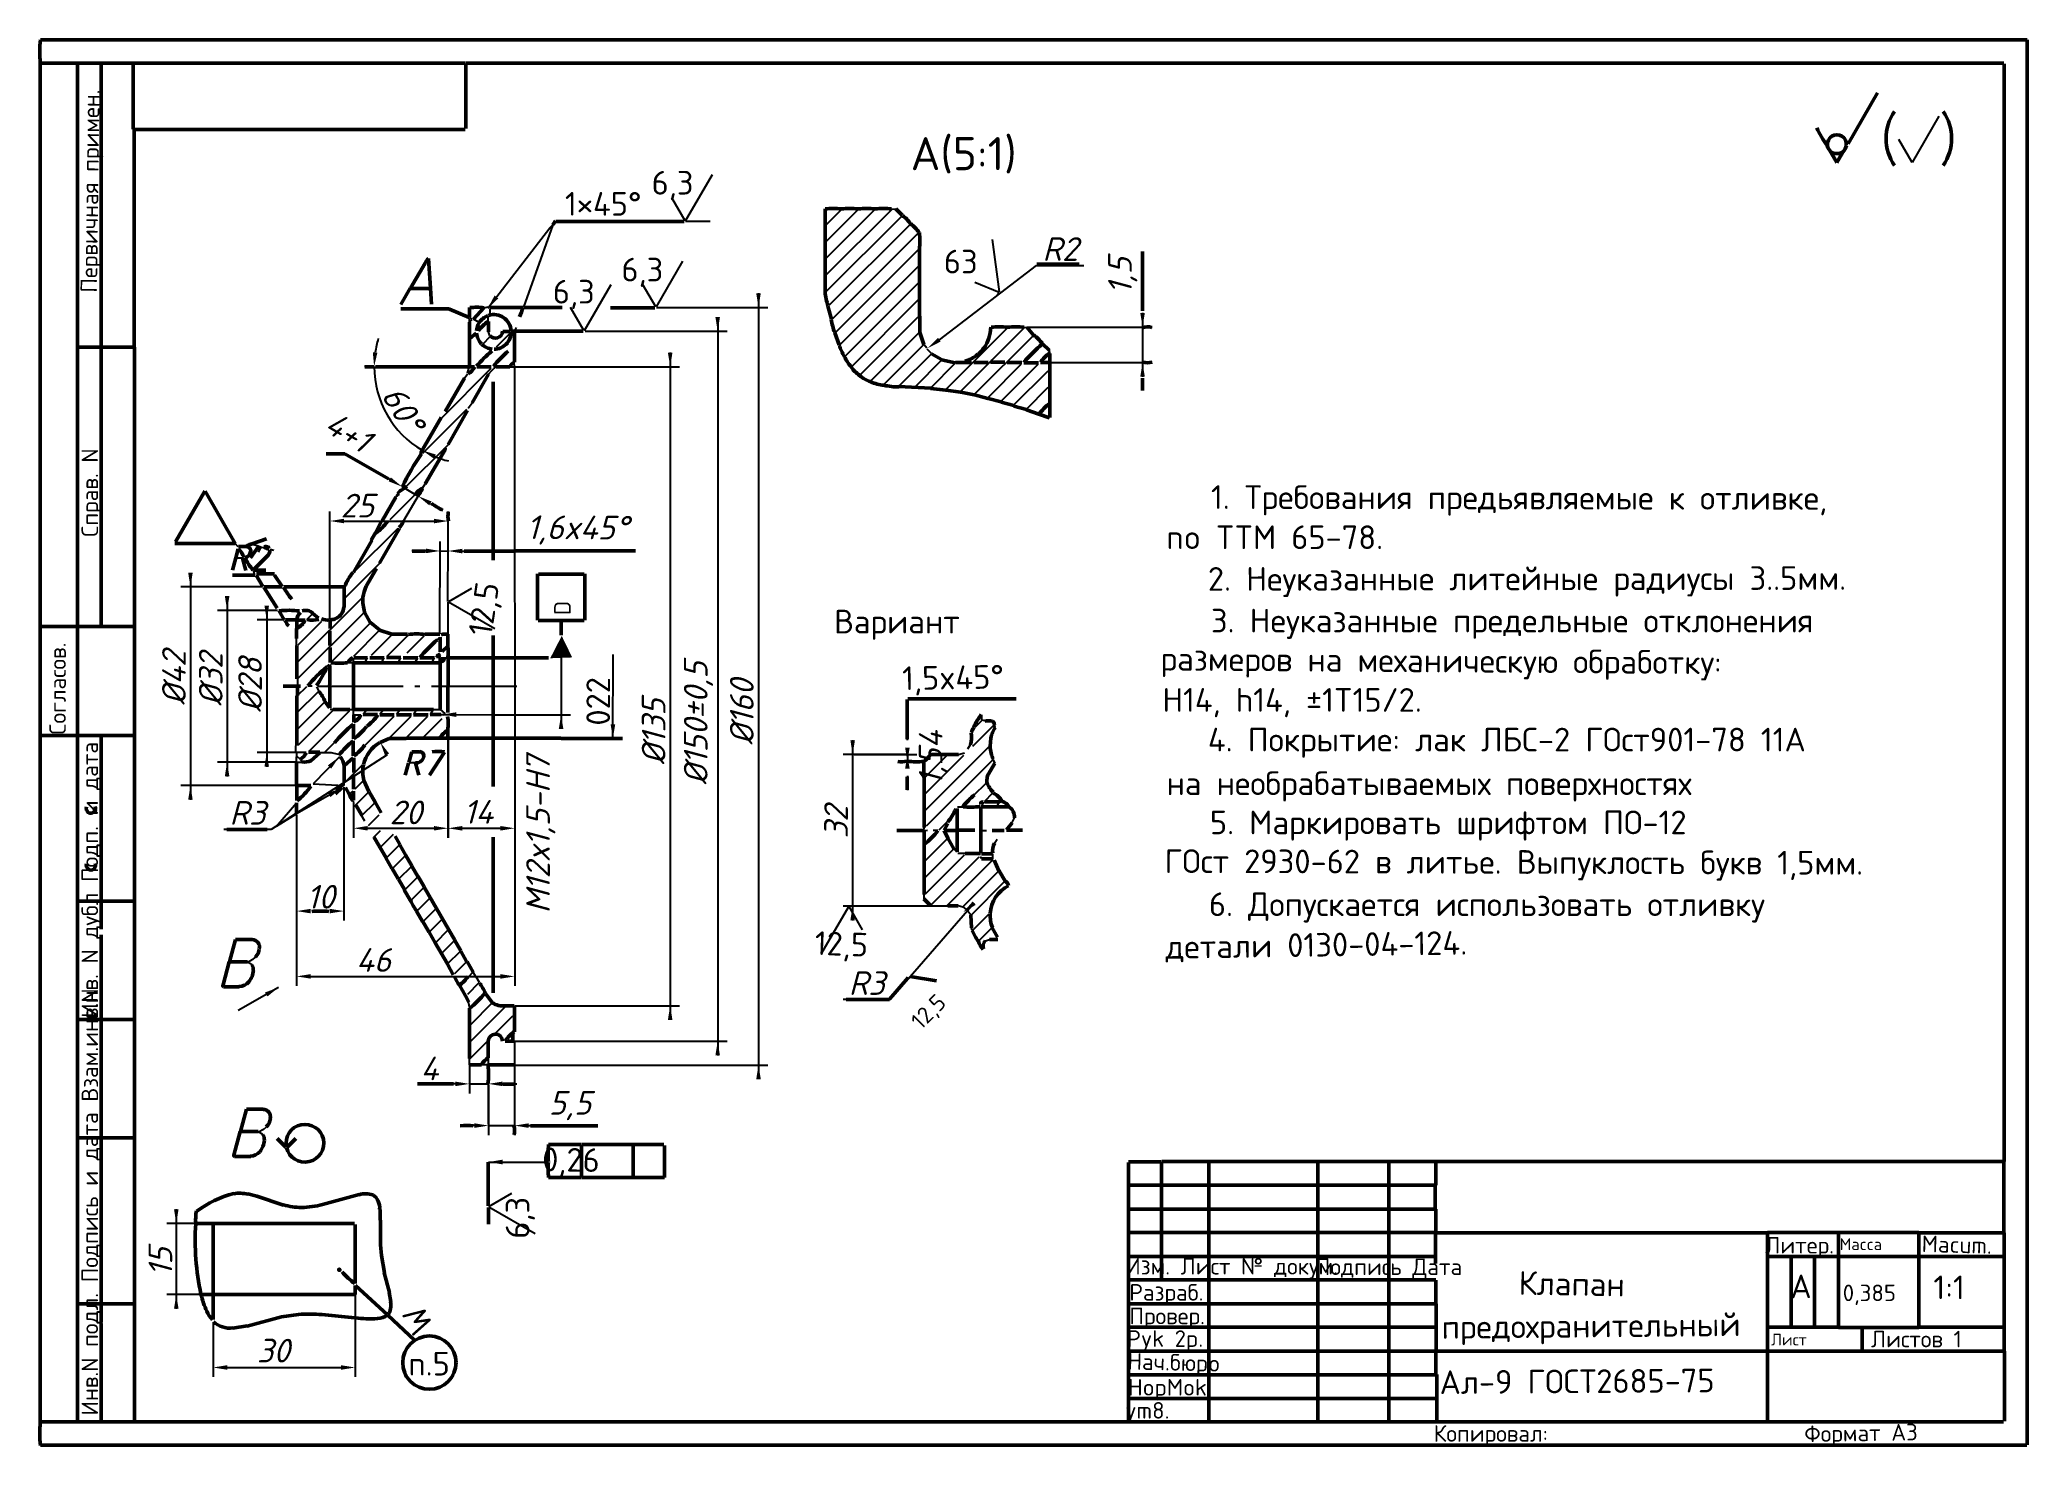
# Model space of a CAD drawing. Header units: millimetres. Extents: x 0 to 420, y 0 to 297.
import ezdxf

# ---------------------------------------------------------------- set-up
doc = ezdxf.new("R2010")
doc.units = ezdxf.units.MM
doc.linetypes.add('CENTER', pattern=[24, 18, -2.5, 1, -2.5])
for name, color, linetype, lineweight in [('AXIS', 1, 'CENTER', 25), ('DIMS', 4, 'Continuous', 25), ('MAIN', 7, 'Continuous', 50), ('TEXT', 7, 'Continuous', 25), ('THIN', 3, 'Continuous', 25)]:
    doc.layers.add(name, color=color, linetype=linetype, lineweight=lineweight)
doc.styles.add('ESKD', font='isocpeur.ttf', dxfattribs={"oblique": 15})
doc.dimstyles.new('ESKD', dxfattribs={"dimtxt": 5, "dimasz": 3, "dimexe": 2, "dimexo": 0, "dimgap": 1, "dimtad": 1, "dimtxsty": 'ESKD', "dimcen": 2.5, "dimclrd": 256, "dimclre": 256, "dimclrt": 256, "dimadec": 0, "dimazin": 3, "dimtfac": 1, "dimtmove": 0, "dimatfit": 3, "dimlwd": 25, "dimlwe": 25})

msp = doc.modelspace()

# ---------------------------------------------------------------- texts
at = {"layer": 'TEXT', "style": 'ESKD'}
for s, height, rotation, p in [('Первичная примен.', 3.5, 89.28125, (12.058, 243.552)), ('Справ. N', 3.5, 90, (12.271, 191.99)), ('1. Требования предьявляемые к отливке,', 5, -0.08637, (247.438, 197.892)), ('2. Неуказанные литейные радиусы 3..5мм.', 5, 0.08286, (246.799, 180.598)), ('12,5', 5, 81.54301, (95.41, 170.836)), ('D', 3.5, 90, (112.149, 175.439)), ('Согласов.', 3.5, 90, (5.456, 150.188)), ('размеров на механическую обработку:', 5, -0.36654, (236.79, 163.729)), ('1,5x45%%d', 5, 0.96752, (182.224, 159.592)), ('022', 5, 90, (120.459, 152.097)), ('Инв. N дубл Подп. и дата', 3.5, 90, (12.271, 90.349)), ('ГОст 2930-62 в литье. Выпуклость букв 1,5мм.', 5, -0.14564, (237.642, 120.972)), ('12,5', 5, -2.13984, (163.641, 103.681)), ('детали 0130-04-124.', 5, 0.7973, (237.855, 102.83)), ('Инв.N подл. Подпись и дата Взам.инв.N', 3.5, 90, (12.271, 6.321)), ('12,5', 3.5, 44.89665, (186.174, 87.65)), ('0,26', 5, -0.89896, (106.084, 57.952)), ('6,3', 5, 90, (103.422, 43.667)), ('Macum.', 3.5, -1.52201, (397.621, 40.878)), ('Клапан', 5, -0.95939, (312.433, 31.852)), ('W', 5, 118.06522, (83.354, 25.154)), ('предохранительный', 5, 0.54197, (296.206, 22.515)), ('Hач.бюpo', 3.5, -1.40932, (229.812, 16.051)), ('Ал-9 ГОСТ2685-75', 5, 0.38573, (295.78, 10.844)), ('Формат A3', 3.5, 1.01934, (372.871, 0.666))]:
    msp.add_text(s, height=height, rotation=rotation, dxfattribs=at).set_placement(p)
for s, height, p in [('A(5:1)', 7, (183.976, 269.462)), ('6,3', 5, (129.246, 264.308)), ('1×45%%d', 5, (110.931, 259.852)), ('63', 5, (191.004, 247.651)), ('6,3', 5, (122.857, 245.954)), ('6,3', 5, (108.376, 241.285)), ('no TTM 65-78.', 5, (238.068, 189.404)), ('Вариант', 5, (167.791, 171.58)), ('3. Неуказанные предельные отклонения', 5, (247.438, 171.792)), ('H14, h14, %%p1T15/2.', 5, (237.216, 155.029)), ('4. Покрытие: лак ЛБС-2 ГОст901-78 11А', 5, (246.799, 146.648)), ('на необрабатываемых поверхностях', 5, (238.068, 137.417)), ('5. Маркировать шрифтом ПО-12', 5, (247.225, 129.142)), ('6. Допускается использовать отливку', 5, (247.012, 111.848)), ('Литер.', 3.5, (364.566, 40.559)), ('Macca', 2.5, (380.325, 41.271)), ('Изм. Лист № докум.', 3.5, (229.55, 36.103)), ('Подпись Дата', 3.5, (269.586, 35.996)), ('Разраб.', 3.5, (230.189, 30.586)), ('A', 5, (369.89, 31.109)), ('0,385', 3.5, (380.964, 30.479)), ('1:1', 5, (400.13, 30.897)), ('Провер.', 3.5, (230.189, 25.599)), ('Pyk 2p.', 3.5, (229.763, 20.825)), ('Лист', 2.5, (365.844, 21.112)), ('Листов 1', 3.5, (386.927, 20.719)), ('(n.5)', 5, (76.006, 14.77)), ('HopMok', 3.5, (229.976, 10.533)), ('ym8.', 3.5, (229.337, 5.653)), ('Копировал:', 3.5, (294.502, 0.772))]:
    msp.add_text(s, height=height, dxfattribs=at).set_placement(p)

# ---------------------------------------------------------------- blocks, each defined once
blk = doc.blocks.new('_CLOSEDFILLED')
at = {"color": 0, "linetype": 'BYBLOCK'}
blk.add_solid([(-1, 0.16), (0, 0), (-1, -0.16)], dxfattribs=at)
blk = doc.blocks.new('*D4')
at = {"lineweight": 25}
for p, q in [((73.91, 204.13), (71.32, 205.65)), ((76.49, 202.6), (77.51, 204.32)), ((76.49, 202.6), (79.91, 200.58)), ((76.88, 195.44), (80.93, 202.3)), ((82.49, 199.06), (85.08, 197.53))]:
    blk.add_line(p, q, dxfattribs=at)
at = {"layer": 'Defpoints'}
for p in [(76.49, 202.6), (76.49, 202.6), (76.88, 195.44)]:
    blk.add_point(p, dxfattribs=at)
at = {"layer": 'DIMS', "xscale": 3, "yscale": 3}
for p, rotation in [((76.49, 202.6), -30.568824365950476), ((79.91, 200.58), 149.4311756340495)]:
    blk.add_blockref('_CLOSEDFILLED', p, dxfattribs=dict(at, rotation=rotation))
at = {"layer": 'DIMS', "insert": (65.14, 214.18), "char_height": 5, "attachment_point": 5, "rotation": 329.4312, "style": 'ESKD'}
blk.add_mtext('4+1', dxfattribs=at)
blk = doc.blocks.new('*D8')
at = {"lineweight": 25}
for p, q in [((110.12, 169.65), (110.11, 151.39)), ((110.12, 166.65), (108.12, 166.65)), ((95.81, 154.39), (112.11, 154.39))]:
    blk.add_line(p, q, dxfattribs=at)
at = {"layer": 'Defpoints'}
for p in [(110.12, 166.65), (110.12, 166.65), (95.81, 154.39)]:
    blk.add_point(p, dxfattribs=at)
at = {"layer": 'DIMS', "xscale": 3, "yscale": 3}
for p, rotation in [((110.12, 166.65), 269.9967146937788), ((110.11, 154.39), 89.99671469377878)]:
    blk.add_blockref('_CLOSEDFILLED', p, dxfattribs=dict(at, rotation=rotation))
at = {"layer": 'DIMS', "insert": (105.82, 129.07), "char_height": 5, "attachment_point": 5, "rotation": 89.9967, "style": 'ESKD'}
blk.add_mtext('M12x1,5-H7', dxfattribs=at)
blk = doc.blocks.new('*D23')
at = {"lineweight": 25}
for p, q in [((190.06, 233.64), (210.6, 249.3)), ((210.6, 249.3), (220.6, 249.3))]:
    blk.add_line(p, q, dxfattribs=at)
at = {"layer": 'Defpoints'}
for p in [(193.54, 236.18), (187.64, 231.88)]:
    blk.add_point(p, dxfattribs=at)
at = {"layer": 'DIMS', "xscale": 3, "yscale": 3, "rotation": -143.88245536350203}
blk.add_blockref('_CLOSEDFILLED', (187.64, 231.88), dxfattribs=at)
at = {"layer": 'DIMS', "insert": (215.6, 252.8), "char_height": 5, "attachment_point": 5, "style": 'ESKD'}
blk.add_mtext('R2', dxfattribs=at)
blk = doc.blocks.new('*D25')
at = {"lineweight": 25}
for p, q in [((73.36, 145.95), (48.85, 130.16)), ((48.85, 130.16), (38.85, 130.16))]:
    blk.add_line(p, q, dxfattribs=at)
at = {"layer": 'Defpoints'}
for p in [(71.9, 148.58), (75.4, 142.24)]:
    blk.add_point(p, dxfattribs=at)
at = {"layer": 'DIMS', "xscale": 3, "yscale": 3, "rotation": 118.92556408318136}
blk.add_blockref('_CLOSEDFILLED', (71.9, 148.58), dxfattribs=at)
at = {"layer": 'DIMS', "insert": (43.85, 133.66), "char_height": 5, "attachment_point": 5, "style": 'ESKD'}
blk.add_mtext('R3', dxfattribs=at)
blk = doc.blocks.new('*D27')
at = {"lineweight": 25}
for p, q in [((197.41, 114.58), (179.71, 94.19)), ((179.71, 94.19), (169.71, 94.19))]:
    blk.add_line(p, q, dxfattribs=at)
at = {"layer": 'Defpoints'}
for p in [(208.73, 123.87), (195.09, 112.67)]:
    blk.add_point(p, dxfattribs=at)
at = {"layer": 'DIMS', "xscale": 3, "yscale": 3, "rotation": -140.62310532621848}
blk.add_blockref('_CLOSEDFILLED', (195.09, 112.67), dxfattribs=at)
at = {"layer": 'DIMS', "insert": (174.71, 97.69), "char_height": 5, "attachment_point": 5, "style": 'ESKD'}
blk.add_mtext('R3', dxfattribs=at)
blk = doc.blocks.new('*D28')
at = {"lineweight": 25}
for p, q in [((70.6, 227.95), (68.6, 227.95)), ((80.75, 210.27), (79.74, 208.55))]:
    blk.add_line(p, q, dxfattribs=at)
at = {"layer": 'Defpoints'}
for p in [(70.6, 227.95), (91.15, 227.99), (73.33, 217.76), (80.75, 210.27)]:
    blk.add_point(p, dxfattribs=at)
at = {"layer": 'DIMS', "lineweight": 25}
for start, end in [(-196.6169, -188.2494), (-179.8818, -120.3931), (-112.0256, -103.658)]:
    blk.add_arc((91.15, 227.99), 20.54, start, end, dxfattribs=at)
at = {"layer": 'DIMS', "xscale": 3, "yscale": 3}
for p, rotation in [((70.6, 227.95), 265.9344199173732), ((80.75, 210.27), 153.79063124295388)]:
    blk.add_blockref('_CLOSEDFILLED', p, dxfattribs=dict(at, rotation=rotation))
at = {"layer": 'DIMS', "insert": (76.7, 218.99), "char_height": 5, "attachment_point": 5, "rotation": 301.9252, "style": 'ESKD'}
blk.add_mtext('60%%d', dxfattribs=at)

# ---------------------------------------------------------------- dimensions: what is measured, and where the dimension line sits
at = {"layer": 'DIMS'}
for center, mpoint, text, picture, middle in [((193.542, 236.185), (187.636, 231.875), 'R2', '*D23', (210.601, 249.304)), ((75.404, 142.244), (71.905, 148.576), 'R3', '*D25', (48.849, 130.158)), ((208.73, 123.871), (195.088, 112.675), 'R3', '*D27', (179.713, 94.191))]:
    dim = msp.add_radius_dim(center=center, mpoint=mpoint, text=text, dimstyle='ESKD', override={"dimtih": 1, "dimtoh": 1}, dxfattribs=at)
    dim.commit()
    dim.dimension.update_dxf_attribs({"geometry": picture, "text_midpoint": middle, "dimtype": 164})
for base, p1, p2, angle, location, text, override in [((232.993, 236.309), (208.595, 236.317), (213.449, 228.819), 89.98173, (228.804, 247.16), '1,5', {"dimlfac": 0.2, "dimtix": 0, "dimtofl": 1, "dimtmove": 2}), ((151.832, 240.446), (130.257, 240.446), (100.306, 80.379), 90, (148.306, 154.962), '%%c160', {"dimlfac": 1, "dimtix": 0, "dimtofl": 1, "dimtmove": 2}), ((143.204, 235.431), (115.229, 235.431), (100.306, 85.395), 90, (139.148, 152.628), '%%c150%%p0,5', {"dimlfac": 1, "dimtix": 0, "dimtofl": 1, "dimtmove": 2}), ((86.211, 130.4), (86.203, 149.384), (100.263, 227.857), 0.02318, (92.617, 133.87), '14', {"dimlfac": 1, "dimtix": 0, "dimtofl": 1, "dimtmove": 2}), ((133.167, 227.911), (100.306, 227.911), (100.306, 92.916), 89.99872, (129.672, 150.824), '%%c135', {"dimlfac": 1, "dimtix": 0, "dimtofl": 1, "dimtmove": 2}), ((61.264, 195.332), (61.255, 174.508), (86.258, 189.285), 359.97716, (67.061, 198.588), '25', {"dimlfac": 1, "dimtix": 0, "dimtofl": 1, "dimtmove": 2}), ((84.579, 189.003), (84.489, 171.485), (86.164, 178.298), 359.70698, (113.593, 193.39), '1,6x45%%d', {"dimlfac": 1, "dimtix": 0, "dimtofl": 1, "dimtmove": 2}), ((31.783, 181.408), (47.024, 181.408), (54.176, 139.417), 90, (28.303, 162.176), '%%c42', {"dimlfac": 1, "dimtix": 0, "dimtofl": 1, "dimtmove": 2}), ((39.535, 176.457), (50.217, 176.455), (54.176, 144.366), 89.9911, (36.076, 161.858), '%%c32', {"dimlfac": 1, "dimtix": 0, "dimtofl": 1, "dimtmove": 2}), ((47.907, 174.431), (51.496, 174.431), (56.263, 146.395), 90, (44.381, 160.691), '%%c28', {"dimlfac": 1, "dimtix": 0, "dimtofl": 1, "dimtmove": 2}), ((66.247, 130.409), (66.248, 135.545), (86.23, 149.384), 359.98948, (77.283, 133.764), '20', {"dimlfac": 1, "dimtix": 0, "dimtofl": 1, "dimtmove": 2}), ((171.729, 145.992), (183.008, 145.991), (191.778, 113.94), 89.99482, (168.217, 131.727), '32', {"dimlfac": 1, "dimtix": 0, "dimtofl": 1, "dimtmove": 2}), ((54.211, 112.904), (54.207, 133.202), (64.228, 139.078), 0.01155, (59.288, 115.939), '10', {"dimlfac": 1, "dimtix": 0, "dimtofl": 1, "dimtmove": 2}), ((54.211, 99.107), (54.214, 133.202), (100.306, 130.221), 359.9944, (70.469, 102.571), '46', {"dimlfac": 1, "dimtix": 0, "dimtofl": 1, "dimtmove": 2}), ((94.798, 67.578), (94.797, 76.14), (100.267, 85.338), 0.01204, (111.996, 71.803), '5,5', {"dimlfac": 1, "dimtix": 0, "dimtofl": 1, "dimtmove": 2}), ((90.763, 76.393), (90.762, 80.313), (94.754, 67.878), 0.01836, (82.288, 79.655), '4', {"dimlfac": 1, "dimtix": 0, "dimtofl": 1, "dimtmove": 2}), ((28.792, 46.887), (32.847, 46.887), (33.953, 31.872), 89.99302, (25.428, 38.786), '15', {"dimlfac": 1, "dimtix": 0, "dimtofl": 1, "dimtmove": 2}), ((36.564, 16.465), (36.565, 26.062), (66.596, 31.815), 359.99614, (49.279, 20.028), '30', {"dimlfac": 1, "dimtix": 0, "dimtofl": 1, "dimtmove": 2})]:
    msp.add_linear_dim(base=base, p1=p1, p2=p2, angle=angle, location=location, text=text, dimstyle='ESKD', override=override, dxfattribs=at).render()
dim = msp.add_angular_dim_3p(base=(73.332, 217.765), center=(91.146, 227.993), p1=(70.604, 227.951), p2=(80.753, 210.274), text='60%%d', dimstyle='ESKD', dxfattribs=at)
dim.commit()
dim.dimension.update_dxf_attribs({"geometry": '*D28', "text_midpoint": (76.698, 218.991), "dimtype": 165})
for base, p1, p2, angle, text, picture, middle in [((76.49, 202.6), (76.49, 202.6), (76.875, 195.444), 329.43118, '4+1', '*D4', (65.145, 214.185)), ((110.115, 166.648), (110.115, 166.648), (95.814, 154.394), 89.99671, 'M12x1,5-H7', '*D8', (105.82, 129.074))]:
    dim = msp.add_linear_dim(base=base, p1=p1, p2=p2, angle=angle, text=text, dimstyle='ESKD', override={"dimlfac": 1, "dimtix": 0, "dimtofl": 1, "dimtmove": 2}, dxfattribs=at)
    dim.commit()
    dim.dimension.update_dxf_attribs({"geometry": picture, "text_midpoint": middle, "dimtype": 160})
msp.add_linear_dim(base=(183.296, 145.991), p1=(172.023, 145.991), p2=(183.296, 144.455), angle=90, dimstyle='ESKD', override={"dimlfac": 1, "dimtix": 0, "dimtofl": 1}, dxfattribs=at).render()

# ---------------------------------------------------------------- hatches: boundary and pattern name
at = {"layer": 'DIMS'}
h = msp.add_hatch(color=256, dxfattribs=at)
h.dxf.hatch_style = 1
h.paths.add_polyline_path([(110.247, 171.059), (107.821, 166.332), (112.461, 166.502)])
h = msp.add_hatch(color=256, dxfattribs=at)
h.dxf.hatch_style = 1
h.paths.add_polyline_path([(63.16, 37.601), (63.117, 37.559), (63.032, 37.559), (62.989, 37.516), (62.947, 37.516), (62.862, 37.431), (62.862, 37.388), (62.776, 37.303), (62.776, 36.963), (62.819, 36.92), (62.819, 36.877), (62.862, 36.835), (62.862, 36.792), (62.947, 36.707), (62.989, 36.707), (63.032, 36.665), (63.117, 36.665), (63.16, 36.622), (63.33, 36.622), (63.373, 36.665), (63.458, 36.665), (63.5, 36.707), (63.585, 36.707), (63.671, 36.792), (63.671, 36.92), (63.713, 36.963), (63.713, 37.261), (63.671, 37.303), (63.671, 37.346), (63.628, 37.388), (63.628, 37.431), (63.543, 37.516), (63.5, 37.516), (63.458, 37.559), (63.373, 37.559), (63.33, 37.601)])
at = {"layer": 'THIN'}
h = msp.add_hatch(dxfattribs=at)
h.set_pattern_fill('ANSI31', scale=0.787131)
h.set_pattern_definition([(45, (-1.72, 1.72), (-1.767159, 1.767159), [])])
h.paths.add_polyline_path([(165.893, 257.887), (166.701, 257.333), (167.085, 256.524), (166.829, 255.332), (165.893, 254.352), (166.701, 253.799), (167.085, 252.99), (166.829, 251.797), (165.893, 250.818), (166.701, 250.264), (167.085, 249.455), (166.829, 248.263), (165.893, 247.284), (166.829, 246.56), (167.085, 245.367), (166.829, 244.729), (165.893, 243.749), (166.616, 243.366), (167.17, 242.514), (167.17, 241.662), (166.744, 240.939), (167.553, 240.385), (167.894, 239.746), (167.894, 238.852), (167.425, 238.085), (168.192, 237.532), (168.532, 236.893), (168.49, 235.914), (167.936, 235.147), (168.532, 234.807), (169.086, 234.04), (169.171, 233.231), (168.873, 232.55), (169.937, 231.783), (170.193, 231.144), (169.98, 230.122), (170.618, 229.867), (171.214, 229.313), (171.47, 228.674), (171.385, 227.951), (172.577, 227.525), (173.088, 226.801), (173.258, 226.077), (173.811, 226.205), (174.62, 225.992), (175.216, 225.438), (175.514, 224.757), (176.451, 225.353), (177.515, 225.268), (178.154, 224.799), (178.495, 224.246), (179.389, 224.97), (180.411, 225.055), (181.092, 224.714), (181.688, 223.905), (182.582, 224.714), (183.391, 224.927), (184.455, 224.544), (185.009, 223.777), (185.945, 224.586), (186.754, 224.799), (187.819, 224.416), (188.415, 223.564), (189.096, 224.161), (189.905, 224.374), (191.054, 223.99), (191.608, 223.224), (192.417, 223.862), (193.438, 223.948), (194.12, 223.607), (194.716, 222.755), (195.354, 223.096), (196.206, 223.096), (196.887, 222.755), (197.44, 221.989), (198.122, 222.5), (198.845, 222.628), (199.91, 222.244), (200.463, 221.478), (201.23, 221.904), (202.251, 221.818), (202.89, 221.35), (203.273, 220.711), (204.125, 220.967), (204.934, 220.754), (205.402, 220.371), (205.785, 219.689), (206.424, 220.03), (207.446, 219.945), (208.084, 219.476), (208.467, 218.795), (213.151, 223.522), (212.384, 224.075), (212.001, 224.885), (212.086, 225.694), (213.108, 227.099), (212.64, 227.014), (211.831, 227.227), (211.235, 227.78), (210.894, 228.547), (209.617, 227.44), (208.978, 227.312), (208.297, 227.44), (207.658, 227.908), (207.318, 228.462), (206.807, 228.717), (206.296, 229.441), (206.211, 230.293), (206.466, 230.931), (210.043, 234.551), (209.361, 234.636), (208.68, 234.977), (208.34, 235.36), (207.999, 236.254), (206.935, 235.318), (206.126, 235.105), (205.019, 235.488), (204.465, 236.254), (195.993, 227.78), (195.312, 227.44), (194.077, 227.61), (193.268, 228.547), (192.544, 228.163), (191.523, 228.249), (190.884, 228.717), (190.501, 229.356), (189.649, 229.313), (188.968, 229.654), (188.329, 230.718), (187.733, 230.889), (187.265, 231.272), (186.924, 231.911), (186.882, 232.592), (186.073, 233.146), (185.732, 233.785), (185.69, 234.508), (185.988, 235.19), (185.307, 235.573), (184.753, 236.425), (184.796, 237.404), (185.647, 238.469), (184.838, 239.022), (184.455, 239.831), (184.711, 241.024), (185.647, 242.003), (184.838, 242.557), (184.455, 243.366), (184.711, 244.558), (185.647, 245.538), (184.838, 246.091), (184.455, 246.9), (184.711, 248.093), (185.647, 249.072), (184.838, 249.626), (184.455, 250.435), (184.711, 251.627), (185.647, 252.606), (184.711, 253.33), (184.455, 254.48), (184.838, 255.289), (185.818, 256.269), (184.625, 256.695), (184.115, 257.418), (184.029, 258.057), (183.263, 258.228), (182.624, 258.696), (182.156, 259.931), (181.645, 259.846), (180.836, 260.059), (180.24, 260.612), (179.942, 261.294), (178.878, 260.314), (178.069, 260.101), (177.005, 260.484), (176.409, 261.294), (175.6, 260.484), (174.918, 260.144), (173.726, 260.314), (172.875, 261.294), (171.768, 260.314), (170.576, 260.144), (169.895, 260.484), (169.299, 261.294)])
h = msp.add_hatch(dxfattribs=at)
h.set_pattern_fill('ANSI31', scale=0.787131)
h.set_pattern_definition([(45, (-0.674, 0.674), (-1.767159, 1.767159), [])])
h.paths.add_polyline_path([(99.518, 235.275), (99.135, 235.105), (97.73, 233.699), (97.049, 233.359), (95.857, 233.529), (95.006, 234.508), (90.748, 230.293), (90.833, 230.207), (93.303, 232.677), (94.495, 233.146), (95.559, 232.762), (96.155, 231.953), (96.921, 232.379), (97.943, 232.294), (98.582, 231.826), (98.965, 231.144), (100.2, 232.422), (99.391, 232.975), (99.008, 233.785), (99.093, 234.636)])
h = msp.add_hatch(dxfattribs=at)
h.set_pattern_fill('ANSI31', scale=0.787131)
h.set_pattern_definition([(45, (-0.759, 0.759), (-1.767159, 1.767159), [])])
h.paths.add_polyline_path([(75.166, 194.139), (74.74, 192.989), (66.353, 184.6), (67.289, 183.876), (67.545, 182.684), (67.162, 181.875), (64.522, 179.235), (65.331, 178.681), (65.672, 178.042), (65.714, 177.319), (65.331, 176.509), (62.223, 173.401), (61.542, 173.06), (60.52, 173.145), (59.839, 173.656), (59.498, 174.21), (58.987, 174.21), (58.306, 174.551), (57.625, 175.786), (56.348, 174.551), (57.284, 173.827), (57.54, 172.677), (57.157, 171.868), (54.517, 169.228), (55.326, 168.674), (55.709, 167.865), (55.454, 166.673), (54.517, 165.693), (55.411, 164.969), (55.666, 163.819), (55.283, 163.01), (54.262, 161.988), (55.07, 161.435), (55.454, 160.626), (55.198, 159.433), (54.262, 158.454), (55.113, 157.858), (55.496, 157.049), (55.241, 155.899), (54.304, 154.877), (55.113, 154.323), (55.454, 153.685), (55.411, 152.663), (54.517, 151.555), (55.283, 151.002), (55.666, 150.193), (55.411, 149.043), (54.474, 148.064), (55.539, 148.064), (56.433, 147.51), (56.859, 146.743), (57.753, 147.51), (58.562, 147.723), (59.626, 147.34), (60.222, 146.445), (62.308, 148.489), (61.627, 148.873), (61.116, 149.597), (61.031, 150.406), (61.286, 151.044), (65.586, 155.388), (64.011, 154.366), (62.776, 154.536), (61.968, 155.473), (60.946, 155.814), (60.392, 156.58), (60.307, 157.134), (59.243, 157.773), (58.86, 158.582), (58.86, 159.476), (58.349, 159.22), (57.327, 159.306), (56.688, 159.774), (56.305, 160.455), (55.581, 160.924), (55.198, 161.733), (55.454, 162.925), (59.03, 166.417), (59.839, 166.63), (60.903, 166.247), (61.499, 165.352), (63.628, 167.482), (64.692, 167.865), (65.757, 167.482), (66.31, 166.715), (67.375, 167.695), (68.183, 167.908), (69.248, 167.524), (69.801, 166.758), (70.61, 167.524), (71.291, 167.865), (72.526, 167.695), (73.335, 166.758), (74.57, 167.78), (75.634, 167.865), (76.315, 167.524), (76.869, 166.758), (81.467, 171.272), (80.317, 170.42), (79.508, 170.207), (78.401, 170.59), (77.848, 171.357), (76.869, 170.505), (76.06, 170.292), (74.953, 170.675), (74.399, 171.442), (73.761, 171.101), (72.739, 171.186), (72.1, 171.655), (71.717, 172.336), (71.206, 172.336), (70.525, 172.677), (69.929, 173.784), (68.907, 174.423), (68.524, 175.232), (68.609, 176.041), (67.758, 176.637), (67.417, 177.276), (67.46, 178.255), (68.013, 179.022), (67.077, 179.746), (66.821, 180.385), (66.906, 181.236), (67.204, 181.747), (71.887, 186.389), (70.908, 187.155), (70.653, 187.794), (70.738, 188.603), (71.036, 189.114), (75.719, 193.798)])
h.paths.add_polyline_path([(95.261, 227.695), (84.702, 217.177), (85.682, 216.41), (85.937, 215.772), (85.852, 214.963), (85.554, 214.452), (80.828, 209.682), (81.765, 208.958), (82.02, 208.319), (81.935, 207.468), (81.637, 206.957), (76.996, 202.315), (77.933, 201.591), (78.189, 200.952), (78.103, 200.143), (77.805, 199.632), (73.846, 195.715), (74.485, 195.331), (74.527, 195.885), (74.868, 196.524), (79.295, 200.91), (78.487, 201.463), (78.146, 202.102), (78.103, 202.826), (78.487, 203.635), (86.363, 211.471), (85.384, 212.237), (85.128, 212.876), (85.171, 213.557), (85.511, 214.196), (90.237, 218.965), (89.641, 219.306), (89.13, 220.03), (89.045, 220.882), (89.301, 221.52), (95.346, 227.61)])
h = msp.add_hatch(dxfattribs=at)
h.set_pattern_fill('ANSI31', scale=0.787131)
h.set_pattern_definition([(45, (-0.729, 0.729), (-1.76716, 1.76716), [])])
h.paths.add_polyline_path([(68.226, 143.975), (64.565, 140.271), (65.246, 140.186), (65.927, 139.845), (66.523, 138.738), (67.077, 138.397), (67.587, 137.673), (67.587, 136.566), (66.651, 135.374), (67.715, 134.607), (67.971, 133.968), (67.843, 133.074), (69.035, 132.435), (69.418, 131.626), (69.376, 131.03), (70.44, 130.264), (70.695, 129.625), (70.483, 128.56), (71.589, 127.751), (71.845, 127.112), (71.802, 126.431), (72.952, 125.622), (73.207, 124.983), (73.08, 124.131), (74.187, 123.322), (74.442, 122.684), (74.357, 121.875), (75.506, 121.065), (75.762, 120.427), (75.677, 119.66), (76.4, 119.277), (76.954, 118.51), (76.954, 117.403), (77.976, 116.764), (78.359, 115.955), (78.274, 115.231), (79.381, 114.422), (79.636, 113.784), (79.508, 112.889), (80.658, 112.08), (80.913, 111.442), (80.828, 110.675), (81.893, 110.036), (82.276, 109.227), (82.191, 108.461), (82.914, 108.077), (83.468, 107.311), (83.425, 106.161), (84.447, 105.522), (84.83, 104.713), (84.745, 103.989), (85.895, 103.18), (86.15, 102.542), (86.022, 101.69), (86.746, 101.307), (87.257, 100.583), (87.257, 99.433), (88.406, 100.242), (89.471, 100.327), (90.152, 99.987), (90.663, 99.177), (91.514, 98.454), (91.77, 97.815), (91.685, 97.006), (89.982, 94.876), (92.834, 97.772), (91.812, 98.539), (91.557, 99.177), (91.642, 99.987), (91.004, 100.242), (90.408, 100.796), (90.152, 101.434), (90.28, 102.286), (89.13, 103.095), (88.875, 103.734), (88.96, 104.5), (88.236, 104.884), (87.683, 105.65), (87.683, 106.715), (86.533, 107.524), (86.278, 108.163), (86.363, 108.972), (85.256, 109.781), (85.001, 110.42), (85.086, 111.229), (84.106, 111.867), (83.723, 112.676), (83.808, 113.486), (83.085, 113.869), (82.531, 114.635), (82.531, 115.742), (81.509, 116.381), (81.126, 117.19), (81.211, 117.957), (80.104, 118.766), (79.849, 119.405), (79.934, 120.214), (79.21, 120.597), (78.657, 121.364), (78.657, 122.471), (77.592, 123.109), (77.209, 123.919), (77.294, 124.685), (76.188, 125.494), (75.932, 126.133), (76.017, 126.942), (75.293, 127.325), (74.783, 128.049), (74.783, 129.199), (73.676, 128.901), (72.994, 129.029), (71.121, 130.732), (70.866, 131.924), (71.121, 132.563), (71.717, 133.202), (70.866, 133.798), (70.525, 134.437), (70.483, 135.161), (70.866, 135.927), (69.716, 136.736), (69.461, 137.375), (69.546, 138.142), (68.694, 138.738), (68.354, 139.376), (68.311, 140.1), (68.482, 140.526), (67.673, 141.08), (67.289, 141.889), (67.375, 142.698)])
h.paths.add_polyline_path([(68.609, 147.936), (68.694, 147.851), (71.206, 150.363), (71.887, 150.704), (73.08, 150.533), (73.931, 149.554), (75.081, 150.533), (76.102, 150.619), (76.784, 150.278), (77.38, 149.469), (78.614, 150.491), (79.679, 150.576), (80.36, 150.235), (80.913, 149.469), (85.554, 154.025), (84.362, 153.131), (83.51, 152.918), (82.446, 153.301), (81.893, 154.068), (80.786, 153.088), (79.977, 152.875), (78.912, 153.259), (78.316, 154.11), (77.252, 153.131), (76.06, 152.961), (75.379, 153.301), (74.783, 154.153)])
h = msp.add_hatch(dxfattribs=at)
h.set_pattern_fill('ANSI31', scale=0.787131)
h.set_pattern_definition([(45, (-0.055, 0.055), (-1.767159, 1.767159), [])])
h.paths.add_polyline_path([(191.097, 128.943), (191.182, 128.177), (190.799, 127.368), (187.052, 123.62), (187.861, 123.067), (188.244, 122.258), (187.989, 121.065), (187.052, 120.086), (187.989, 119.362), (188.244, 118.17), (187.989, 117.531), (187.052, 116.552), (187.776, 116.168), (188.287, 115.444), (188.244, 114.039), (189.053, 114.848), (189.734, 115.189), (190.927, 115.019), (191.778, 114.039), (192.587, 114.763), (193.396, 114.976), (194.205, 114.763), (195.056, 113.741), (195.993, 113.4), (196.504, 112.676), (196.589, 112.038), (197.185, 111.697), (197.696, 110.973), (197.696, 109.823), (196.93, 108.844), (197.781, 108.418), (198.122, 108.035), (198.377, 107.396), (198.335, 106.459), (201.272, 109.398), (200.676, 109.738), (200.165, 110.462), (200.08, 111.314), (200.548, 112.208), (199.569, 112.975), (199.314, 113.613), (199.399, 114.422), (199.697, 114.933), (204.04, 119.234), (203.018, 119.873), (202.635, 120.682), (202.677, 121.364), (201.613, 122.13), (201.357, 122.769), (201.442, 123.876), (200.761, 123.365), (199.739, 123.28), (199.058, 123.62), (198.462, 124.43), (197.355, 123.663), (196.334, 123.748), (195.652, 124.259), (195.312, 124.813), (194.46, 124.77), (193.779, 125.111), (193.226, 126.048), (192.076, 126.857), (191.821, 127.496), (191.906, 128.305)])
h.paths.add_polyline_path([(201.655, 152.322), (201.144, 152.066), (200.123, 152.152), (199.441, 152.663), (199.058, 153.344), (197.653, 151.896), (198.59, 151.172), (198.845, 150.533), (198.76, 149.724), (196.206, 146.658), (194.375, 145.168), (193.694, 144.827), (192.459, 144.997), (191.65, 145.934), (186.839, 141.122), (187.606, 140.569), (187.989, 139.76), (187.733, 138.61), (186.797, 137.631), (187.691, 137.034), (188.074, 136.225), (187.819, 135.075), (186.839, 134.053), (187.691, 133.457), (188.074, 132.648), (187.989, 131.839), (187.137, 130.604), (187.819, 131.115), (188.84, 131.2), (189.522, 130.86), (190.032, 130.051), (190.841, 129.412), (190.841, 130.476), (191.863, 131.754), (190.927, 132.478), (190.671, 133.117), (190.756, 133.968), (191.054, 134.479), (195.014, 138.354), (195.823, 138.567), (196.632, 138.354), (197.44, 137.418), (198.292, 137.46), (198.973, 137.12), (199.654, 136.012), (201.485, 137.843), (200.719, 138.099), (200.123, 138.653), (199.867, 139.291), (199.91, 139.845), (198.973, 140.569), (198.718, 141.719), (199.101, 142.528), (201.485, 144.912), (200.761, 145.296), (200.25, 146.019), (200.165, 146.871), (200.506, 147.595), (199.654, 148.319), (199.399, 149.469), (199.782, 150.278), (201.74, 152.237)])
h = msp.add_hatch(dxfattribs=at)
h.set_pattern_fill('ANSI31', scale=0.787131)
h.set_pattern_definition([(45, (-0.731, 0.731), (-1.76716, 1.76716), [])])
h.paths.add_polyline_path([(98.369, 92.832), (97.56, 92.364), (96.794, 92.364), (96.113, 92.705), (95.516, 93.556), (91.004, 89), (91.77, 88.446), (92.153, 87.637), (91.898, 86.487), (90.961, 85.508), (91.898, 84.784), (92.153, 83.592), (91.898, 82.953), (90.833, 81.676), (94.495, 85.253), (94.58, 85.891), (95.091, 86.615), (96.411, 87.126), (100.029, 90.703), (99.263, 90.959), (98.795, 91.342), (98.454, 91.981)])

# ---------------------------------------------------------------- linework, layer by layer
at = {"layer": 'AXIS'}
msp.add_line((58.732, 160.422), (102.414, 160.422), dxfattribs=at)
at = {"layer": 'DIMS'}
for p, q in [((395.687, 271.077), (401.355, 280.893)), ((395.598, 271.072), (392.801, 275.916)), ((136.434, 258.779), (142.09, 268.577)), ((136.3, 258.737), (133.496, 263.595)), ((141.625, 258.653), (136.43, 258.653)), ((202.762, 243.749), (201.315, 254.821)), ((130.256, 240.599), (135.836, 250.264)), ((115.08, 235.561), (120.699, 245.294)), ((130.1, 240.563), (127.307, 245.402)), ((202.677, 243.621), (197.526, 245.751)), ((114.937, 235.577), (112.114, 240.457)), ((86.366, 178.292), (91.255, 181.115)), ((86.248, 171.484), (86.248, 178.213)), ((96.115, 172.553), (86.31, 178.209)), ((165.241, 104.082), (170.887, 113.861)), ((173.802, 108.966), (170.968, 113.874)), ((94.876, 50.465), (99.733, 53.269)), ((104.635, 44.683), (94.87, 50.321))]:
    msp.add_line(p, q, dxfattribs=at)
at = {"layer": 'MAIN'}
for p, q in [((419.928, 297.009), (0.106, 297.009)), ((419.953, 0.128), (419.953, 296.996)), ((0.021, 292.082), (89.939, 292.082)), ((0.021, 4.94), (0.021, 292.082)), ((7.94, 4.982), (7.94, 292.039)), ((12.893, 173.06), (12.893, 292.039)), ((19.667, 278.114), (19.667, 292.039)), ((89.982, 278.242), (89.982, 292.039)), ((414.997, 292.069), (90.024, 292.069)), ((415.061, 59.958), (415.061, 291.911)), ((382.08, 275.005), (388.301, 285.78)), ((19.925, 232.081), (19.925, 278.029)), ((19.989, 278.072), (89.811, 278.072)), ((379.71, 271.092), (378.461, 273.255)), ((379.738, 271.092), (380.987, 273.255)), ((165.939, 257.887), (165.939, 261.285)), ((182.212, 259.944), (180.866, 261.289)), ((108.97, 258.653), (136.133, 258.653)), ((165.935, 243.749), (165.935, 257.844)), ((185.86, 238.639), (185.86, 252.734)), ((232.99, 239.746), (232.99, 252.308)), ((78.31, 244.519), (81.354, 249.792)), ((82.489, 244.516), (82.105, 250.775)), ((210.639, 249.596), (219.622, 249.596)), ((76.241, 241.077), (78.22, 244.505)), ((78.359, 244.473), (82.446, 244.473)), ((82.701, 241.151), (82.489, 244.43)), ((76.272, 240.188), (86.533, 240.188)), ((90.663, 238.341), (86.533, 240.129)), ((90.751, 238.382), (90.751, 240.437)), ((91.6, 238), (93.771, 240.376)), ((102.03, 240.427), (95.048, 240.427)), ((110.333, 240.44), (102.201, 240.44)), ((120.551, 240.361), (129.917, 240.361)), ((167.246, 237.966), (166.498, 240.76)), ((90.76, 230.335), (90.76, 237.362)), ((94.744, 235.275), (94.744, 237.489)), ((99.434, 235.383), (97.815, 235.383)), ((99.561, 235.438), (114.76, 235.438)), ((100.243, 232.422), (100.243, 235.395)), ((185.903, 235.232), (185.903, 238.597)), ((209.957, 234.636), (208.595, 236.254)), ((7.983, 232.039), (19.861, 232.039)), ((19.951, 4.982), (19.951, 232.038)), ((90.815, 233.912), (92.196, 235.019)), ((100.257, 228.887), (100.257, 232.379)), ((168.873, 232.55), (167.979, 235.105)), ((186.797, 232.635), (185.945, 235.19)), ((213.293, 231.38), (211.807, 232.867)), ((68.608, 227.943), (70.611, 227.943)), ((70.866, 227.9), (91.812, 227.9)), ((90.751, 227.942), (90.751, 230.293)), ((95.346, 227.921), (92.281, 227.921)), ((96.367, 227.9), (99.306, 227.9)), ((190.474, 229.426), (188.356, 230.649)), ((193.396, 228.76), (190.501, 229.356)), ((193.436, 228.823), (195.229, 228.823)), ((196.846, 228.845), (195.225, 228.845)), ((200.378, 228.823), (197.313, 228.823)), ((203.913, 228.873), (200.847, 228.873)), ((207.446, 228.823), (204.38, 228.823)), ((210.979, 228.774), (207.913, 228.774)), ((213.364, 228.823), (211.447, 228.823)), ((213.363, 217.177), (213.363, 227.184)), ((213.385, 228.845), (213.385, 230.761)), ((213.385, 227.226), (213.385, 228.76)), ((85.604, 218.455), (89.685, 225.523)), ((91.288, 220.288), (94.792, 226.332)), ((95.772, 187.07), (95.772, 224.757)), ((188.248, 223.419), (181.521, 223.755)), ((191.437, 223.011), (188.244, 223.351)), ((194.545, 222.542), (191.48, 223.011)), ((233.012, 222.883), (233.012, 225.523)), ((86.226, 211.514), (90.362, 218.664)), ((197.44, 221.989), (194.588, 222.542)), ((200.284, 221.231), (197.492, 221.98)), ((203.101, 220.49), (200.338, 221.231)), ((205.793, 219.717), (203.138, 220.428)), ((208.44, 218.89), (205.812, 219.594)), ((211.064, 217.943), (208.467, 218.795)), ((80.412, 209.688), (84.742, 217.188)), ((213.321, 217.134), (211.107, 217.901)), ((60.477, 209.52), (64.394, 209.52)), ((73.616, 204.244), (64.411, 209.559)), ((81.414, 203.168), (85.249, 209.809)), ((28.611, 190.937), (34.791, 201.642)), ((41.252, 190.573), (34.872, 201.623)), ((72.328, 195.39), (75.211, 200.383)), ((70.908, 192.862), (72.143, 195.289)), ((71.733, 186.442), (75.95, 193.745)), ((41.234, 190.566), (28.487, 190.566)), ((41.388, 187.585), (41.888, 189.451)), ((41.956, 189.923), (43.619, 189.923)), ((44.469, 187.539), (46.172, 189.923)), ((44.853, 190.477), (47.833, 191.584)), ((66.216, 184.459), (70.108, 191.232)), ((69.987, 191.298), (70.859, 192.807)), ((100.306, 189.008), (125.83, 189.008)), ((40.656, 184.979), (41.343, 187.544)), ((43.497, 184.9), (42.802, 187.494)), ((47.706, 184.941), (45.107, 184.941)), ((45.129, 185.005), (47.939, 187.815)), ((68.935, 181.538), (71.094, 185.278)), ((81.425, 188.944), (78.614, 188.944)), ((89.641, 188.986), (100.221, 188.986)), ((40.638, 183.919), (45.406, 183.919)), ((47.072, 181.463), (45.699, 183.873)), ((49.579, 184.135), (45.747, 184.135)), ((50.106, 176.893), (47.279, 181.375)), ((47.322, 181.418), (51.154, 181.418)), ((51.196, 181.46), (49.578, 183.885)), ((51.494, 181.396), (61.215, 181.396)), ((61.3, 181.418), (64.237, 181.418)), ((64.258, 179.107), (64.258, 181.375)), ((105.121, 174.378), (105.121, 184.174)), ((115.016, 184.08), (105.308, 184.08)), ((115.097, 174.378), (115.097, 184.174)), ((64.237, 177.105), (64.237, 179.065)), ((0.064, 173.018), (19.861, 173.018)), ((51.569, 174.483), (50.483, 176.404)), ((51.877, 174.42), (54.207, 174.42)), ((54.179, 170.502), (54.179, 172.589)), ((54.271, 172.634), (54.271, 174.378)), ((56.049, 174.364), (54.291, 174.364)), ((58.86, 174.806), (57.625, 175.786)), ((61.278, 172.591), (61.278, 174.378)), ((69.799, 173.911), (68.569, 176.042)), ((71.717, 172.336), (69.844, 173.869)), ((74.357, 171.442), (71.76, 172.294)), ((110.12, 174.274), (105.266, 174.274)), ((110.12, 174.274), (114.973, 174.274)), ((110.12, 171.186), (110.12, 174.252)), ((54.275, 161.988), (54.275, 169.057)), ((61.257, 169.057), (61.257, 172.124)), ((61.278, 165.436), (61.278, 168.59)), ((74.399, 171.442), (77.635, 171.442)), ((81.381, 171.399), (84.497, 171.399)), ((84.539, 167.694), (84.539, 170.804)), ((84.991, 167.753), (86.195, 168.879)), ((86.206, 168.887), (86.206, 171.4)), ((95.772, 139.206), (95.772, 171.144)), ((66.265, 160.413), (66.265, 165.267)), ((66.286, 165.331), (68.524, 165.331)), ((66.31, 166.422), (69.205, 166.422)), ((68.567, 165.352), (82.701, 165.352)), ((72.739, 166.443), (69.673, 166.443)), ((76.274, 166.492), (73.208, 166.492)), ((79.807, 166.443), (76.741, 166.443)), ((83.34, 166.394), (80.274, 166.394)), ((84.497, 165.331), (82.744, 165.331)), ((84.548, 155.558), (84.548, 166.379)), ((86.227, 160.455), (86.227, 166.379)), ((86.27, 166.422), (107.48, 166.422)), ((51.366, 160.413), (55.028, 160.413)), ((54.427, 158.457), (54.427, 160.373)), ((61.236, 155.856), (61.236, 160.37)), ((66.265, 155.558), (66.265, 160.413)), ((86.206, 154.834), (86.206, 160.37)), ((54.275, 154.919), (54.275, 158.411)), ((61.159, 155.856), (60.222, 157.134)), ((61.968, 155.473), (65.459, 155.473)), ((68.993, 155.494), (66.286, 155.494)), ((69.035, 155.473), (83.127, 155.473)), ((183.242, 149.256), (183.242, 157.602)), ((183.391, 157.768), (206.296, 157.768)), ((54.271, 151.427), (54.271, 154.877)), ((54.275, 147.893), (54.275, 151.385)), ((66.243, 149.298), (66.243, 152.408)), ((66.286, 152.833), (66.286, 154.361)), ((71.334, 154.449), (68.269, 154.449)), ((74.868, 154.4), (71.802, 154.4)), ((78.487, 154.404), (75.335, 154.404)), ((82.021, 154.404), (78.912, 154.404)), ((84.788, 154.425), (82.446, 154.425)), ((0.064, 150.022), (19.861, 150.022)), ((12.893, 109.099), (12.893, 149.98)), ((66.195, 145.72), (66.195, 148.872)), ((71.845, 148.532), (73.761, 149.341)), ((73.802, 149.405), (77.381, 149.405)), ((77.422, 149.443), (84.49, 149.443)), ((86.185, 149.447), (84.532, 149.447)), ((86.206, 149.469), (86.206, 151.13)), ((86.27, 149.443), (110.077, 149.443)), ((123.062, 149.405), (110.162, 149.405)), ((200.761, 147.723), (200.923, 149.469)), ((54.229, 139.462), (54.229, 144.359)), ((59.161, 146.467), (56.732, 146.467)), ((57.199, 144.665), (59.158, 146.363)), ((64.258, 140.185), (64.258, 143.635)), ((64.352, 143.677), (66.201, 145.296)), ((66.291, 142.188), (66.291, 145.297)), ((77.185, 141.628), (77.872, 144.193)), ((77.93, 144.274), (78.541, 146.555)), ((78.537, 146.586), (80.19, 146.586)), ((80.026, 141.593), (79.331, 144.187)), ((82.276, 141.633), (85.452, 146.488)), ((186.797, 141.164), (186.797, 144.447)), ((191.608, 145.978), (188.159, 145.978)), ((191.65, 145.999), (194.12, 145.999)), ((200.513, 141.981), (201.784, 144.182)), ((54.275, 136.268), (54.275, 139.408)), ((57.242, 139.429), (54.292, 139.429)), ((62.457, 137.652), (63.82, 139.015)), ((65.326, 137.628), (64.536, 138.996)), ((66.243, 138.652), (66.243, 141.762)), ((69.503, 138.142), (68.439, 140.484)), ((183.263, 138.524), (183.263, 141.293)), ((186.839, 130.562), (186.839, 141.122)), ((54.207, 133.499), (54.207, 135.8)), ((66.222, 136.31), (66.222, 138.227)), ((67.988, 133.151), (66.692, 135.397)), ((70.788, 135.931), (69.539, 138.095)), ((72.118, 133.698), (70.848, 135.899)), ((193.8, 130.008), (193.8, 134.565)), ((198.803, 125.111), (198.803, 134.863)), ((198.845, 134.926), (202.081, 134.926)), ((202.805, 135.97), (199.696, 135.97)), ((202.124, 134.948), (204.678, 134.948)), ((191.054, 130.031), (191.863, 131.433)), ((204.21, 130.051), (205.462, 131.584)), ((39.488, 130.136), (48.003, 130.136)), ((71.797, 126.428), (70.564, 128.563)), ((73.114, 124.17), (71.836, 126.383)), ((76.028, 126.97), (75.028, 128.702)), ((77.292, 124.684), (76.014, 126.898)), ((95.772, 95.6), (95.772, 128.56)), ((181.092, 129.965), (186.754, 129.965)), ((186.818, 127.027), (186.818, 129.923)), ((186.839, 116.424), (186.839, 126.985)), ((191.821, 128.347), (191.097, 129.923)), ((191.139, 129.965), (193.779, 129.965)), ((193.141, 126.091), (191.863, 128.304)), ((193.8, 125.409), (193.8, 129.923)), ((193.864, 129.987), (197.526, 129.987)), ((201.23, 129.965), (203.742, 129.965)), ((207.616, 129.987), (204.21, 129.987)), ((74.359, 121.894), (73.062, 124.14)), ((75.687, 119.709), (74.409, 121.923)), ((78.563, 122.466), (77.303, 124.648)), ((79.865, 120.223), (78.598, 122.419)), ((195.482, 125.047), (198.76, 125.047)), ((198.93, 125.026), (201.273, 125.026)), ((201.443, 123.953), (198.93, 123.953)), ((202.635, 121.406), (201.655, 123.663)), ((77.017, 117.481), (75.75, 119.677)), ((81.185, 118.033), (79.935, 120.196)), ((86.358, 108.969), (81.169, 117.957)), ((203.954, 119.251), (202.72, 121.389)), ((7.983, 114.976), (19.861, 114.976)), ((78.234, 115.208), (76.974, 117.39)), ((188.176, 114.099), (186.805, 115.47)), ((193.992, 113.996), (191.82, 113.996)), ((80.798, 110.701), (79.53, 112.896)), ((82.17, 108.516), (80.91, 110.698)), ((196.844, 109.355), (196.674, 112.038)), ((202.34, 107.403), (201.217, 109.348)), ((12.893, 29.979), (12.893, 107.865)), ((40.033, 102.203), (41.285, 106.874)), ((41.276, 106.902), (44.853, 106.902)), ((83.503, 106.224), (82.206, 108.469)), ((86.137, 101.729), (83.474, 106.207)), ((87.631, 106.752), (86.372, 108.934)), ((88.93, 104.508), (87.652, 106.721)), ((202.379, 106.906), (200.676, 106.906)), ((38.689, 97.341), (39.981, 102.163)), ((40.084, 102.158), (43.831, 102.158)), ((87.327, 99.467), (86.108, 101.713)), ((90.151, 102.261), (88.902, 104.425)), ((91.513, 100.029), (90.235, 102.242)), ((38.764, 96.92), (42.085, 96.92)), ((89.938, 95.003), (88.66, 97.217)), ((179.516, 94.272), (183.493, 98.837)), ((189.479, 98.155), (183.902, 99.092)), ((90.645, 93.668), (89.889, 94.978)), ((95.516, 93.556), (94.112, 95.515)), ((98.369, 92.904), (100.222, 92.904)), ((100.243, 90.916), (100.243, 92.883)), ((170.363, 94.255), (179.517, 94.255)), ((7.983, 89.979), (19.861, 89.979)), ((90.76, 81.761), (90.76, 92.364)), ((100.257, 87.382), (100.257, 90.874)), ((94.736, 81.888), (94.736, 85.388)), ((100.222, 85.409), (98.284, 85.409)), ((99.893, 85.42), (99.893, 87.329)), ((90.771, 80.407), (93.261, 80.407)), ((94.807, 80.407), (100.221, 80.407)), ((79.764, 76.374), (87.342, 76.374)), ((97.9, 76.353), (100.222, 76.353)), ((42.352, 66.342), (43.606, 71.024)), ((43.618, 71.047), (47.152, 71.047)), ((117.868, 67.559), (103.648, 67.559)), ((7.983, 64.983), (19.861, 64.983)), ((40.987, 61.356), (42.315, 66.31)), ((42.383, 66.303), (46.13, 66.303)), ((51.942, 63.045), (50.11, 64.876)), ((52.186, 62.971), (54.081, 64.866)), ((107.48, 63.565), (114.377, 63.565)), ((114.42, 56.636), (114.42, 63.535)), ((114.462, 63.577), (131.833, 63.577)), ((125.361, 56.636), (125.361, 63.535)), ((131.99, 56.645), (131.99, 63.407)), ((41.063, 61.065), (44.512, 61.065)), ((94.727, 50.632), (94.727, 59.872)), ((229.989, 54.975), (229.989, 59.788)), ((230.053, 59.945), (236.95, 59.945)), ((236.992, 35.004), (236.992, 59.915)), ((237.035, 59.958), (415.04, 59.958)), ((246.997, 4.982), (246.997, 59.915)), ((270.03, 4.982), (270.03, 59.915)), ((285.017, 4.982), (285.017, 59.915)), ((295.001, 54.975), (295.001, 59.915)), ((415.004, 45.011), (415.004, 59.958)), ((114.377, 56.607), (107.48, 56.607)), ((114.462, 56.594), (125.319, 56.594)), ((125.404, 56.619), (131.978, 56.619)), ((230.01, 39.944), (230.01, 54.933)), ((230.053, 54.976), (294.979, 54.976)), ((294.809, 49.992), (294.809, 54.974)), ((45.784, 52.631), (43.921, 53.13)), ((51.452, 50.794), (45.789, 52.65)), ((59.703, 50.908), (67.467, 52.988)), ((32.932, 46.879), (36.56, 46.879)), ((36.603, 31.938), (36.603, 46.837)), ((66.48, 46.875), (36.646, 46.875)), ((66.577, 34.237), (66.577, 46.672)), ((71.909, 47.607), (71.909, 49.867)), ((71.973, 42.371), (71.973, 47.609)), ((94.786, 46.757), (94.786, 50.291)), ((230.01, 49.951), (294.937, 49.951)), ((295.001, 45.011), (295.001, 49.951)), ((72.143, 40.114), (71.973, 42.371)), ((230.053, 44.956), (294.979, 44.956)), ((294.902, 38.452), (294.902, 44.925)), ((365.015, 44.947), (295.064, 44.947)), ((365.057, 44.956), (397.031, 44.956)), ((365.057, 4.982), (365.057, 44.883)), ((380.044, 24.997), (380.044, 44.883)), ((397.073, 44.947), (415.04, 44.947)), ((397.073, 24.997), (397.073, 44.883)), ((415.061, 39.943), (415.061, 44.926)), ((72.773, 36.494), (72.143, 40.114)), ((229.989, 35.004), (229.989, 39.944)), ((230.01, 39.944), (294.979, 39.944)), ((365.1, 39.944), (415.04, 39.944)), ((370.039, 24.997), (370.039, 39.901)), ((375.02, 24.997), (375.02, 39.901)), ((415.061, 24.997), (415.061, 39.944)), ((66.577, 31.858), (66.577, 33.769)), ((73.42, 27.594), (66.693, 33.811)), ((73.826, 32.335), (72.716, 36.48)), ((229.989, 29.936), (229.989, 34.919)), ((230.01, 34.961), (294.979, 34.961)), ((295.001, 29.979), (295.001, 34.919)), ((7.983, 29.936), (19.904, 29.936)), ((34.081, 31.879), (36.518, 31.879)), ((36.584, 26.572), (36.584, 31.857)), ((66.523, 31.879), (36.646, 31.879)), ((74.101, 30.362), (73.769, 32.321)), ((230.01, 29.936), (294.937, 29.936)), ((230.01, 4.982), (230.01, 29.936)), ((295.047, 19.973), (295.047, 29.937)), ((12.893, 4.982), (12.893, 25.763)), ((40.723, 24.784), (43.746, 25.244)), ((43.753, 25.216), (51.018, 27.162)), ((51.026, 27.134), (54.645, 27.679)), ((66.523, 26.955), (59.583, 27.679)), ((79.125, 22.271), (73.505, 27.552)), ((230.053, 24.954), (294.979, 24.954)), ((365.1, 24.975), (370.039, 24.975)), ((374.977, 24.997), (370.039, 24.997)), ((375.062, 24.954), (380.001, 24.954)), ((385.025, 24.911), (380.086, 24.911)), ((385.067, 24.933), (397.031, 24.933)), ((385.067, 19.972), (385.067, 24.869)), ((397.116, 24.954), (415.04, 24.954)), ((415.061, 19.929), (415.061, 24.912)), ((230.01, 19.929), (415.04, 19.929)), ((295.001, 14.947), (295.001, 19.887)), ((415.118, 5.11), (415.118, 19.929)), ((230.053, 14.947), (294.979, 14.947)), ((295.176, 4.984), (295.176, 14.948)), ((230.01, 9.922), (294.937, 9.922)), ((0.064, 4.946), (414.955, 4.946)), ((0.106, 0.027), (378.851, 0.027)), ((419.851, 0.021), (378.894, 0.021))]:
    msp.add_line(p, q, dxfattribs=at)
msp.add_circle((82.284, 17.5), 5.631, dxfattribs=at)
for centre, radius, start, end in [((24.993, 294.53), 25.054, 174.28434, 185.60092), ((400.096, 276.164), 9.99, 145.26309, 214.95878), ((393.799, 276.17), 10.167, 325.69287, 34.10226), ((397.437, 288.705), 24.254, 205.04007, 215.29032), ((381.158, 275.743), 3.631, 197.33057, 222.22495), ((379.733, 274.958), 1.993, 353.05651, 187.02611), ((379.74, 275.176), 2.199, 236.7313, 302.57289), ((378.082, 275.868), 3.878, 318.4807, 342.61824), ((167.588, 243.391), 17.969, 84.52924, 95.25067), ((171.119, 242.579), 18.78, 84.62944, 95.44073), ((174.663, 243.459), 17.902, 84.39661, 95.60339), ((178.197, 243.459), 17.902, 84.39661, 95.60339), ((109.452, 257.809), 0.989, 119.70473, 173.34076), ((176.954, 252.896), 8.766, 36.89019, 52.90663), ((179.296, 251.661), 7.986, 35.6719, 53.92901), ((164.602, 254.525), 21.322, 355.30002, 4.69955), ((83.285, 249.235), 1.974, 128.42958, 163.85973), ((180.559, 245.352), 14.752, 186.41955, 197.93811), ((92.252, 226.379), 14.115, 83.81237, 95.76159), ((96.217, 241.456), 5.882, 329.73613, 349.96451), ((96.315, 235.227), 4.054, 149.30545, 176.30637), ((101.866, 228.205), 11.773, 127.79872, 141.4457), ((95.946, 235.149), 3.777, 109.92546, 145.47012), ((95.902, 235.296), 3.653, 3.04202, 107.52182), ((95.985, 235.21), 3.552, 269.99065, 1.06323), ((96.254, 235.454), 1.499, 285.99698, 358.48698), ((182.876, 240.673), 15.919, 189.98711, 200.3524), ((193.086, 236.426), 7.83, 324.39167, 358.94282), ((202.682, 217.598), 18.765, 84.671, 95.19888), ((206.231, 218.473), 17.891, 84.45648, 95.6698), ((234.068, 233.447), 2.939, 72.05118, 111.90804), ((95.991, 235.353), 3.749, 185.13385, 224.02311), ((112.626, 211.051), 26.517, 130.31515, 140.14289), ((95.955, 235.372), 3.747, 225.99774, 264.0051), ((96.269, 235.596), 1.624, 224.86319, 284.15491), ((115.662, 211.506), 25.844, 130.25976, 140.21027), ((178.907, 235.588), 10.482, 197.13906, 211.47837), ((193.542, 236.185), 7.311, 304.99129, 323.84395), ((237.062, 203.738), 38.486, 131.05541, 139.26069), ((204.334, 227.143), 9.387, 37.79241, 52.74839), ((87.92, 230.325), 4.643, 303.20521, 328.43533), ((100.874, 227.36), 1.664, 115.75468, 156.09603), ((176.665, 232.838), 7.197, 202.55232, 223.02181), ((176.203, 230.868), 5.625, 212.01952, 237.82184), ((193.31, 236.628), 7.813, 285.81446, 304.52559), ((218.526, 223.733), 8.767, 126.52126, 143.9351), ((234.083, 233.449), 4.676, 256.92264, 281.67484), ((177.437, 230.842), 6.369, 228.7443, 251.98071), ((179.298, 233.556), 9.592, 246.73404, 264.16273), ((181.683, 239.778), 16.123, 257.96038, 269.41218), ((223.078, 208.113), 15.498, 129.10829, 140.4854), ((84.365, 210.768), 1.262, 312.62912, 357.01059), ((126.047, 178.507), 55.031, 145.71326, 154.08353), ((83.254, 198.297), 4.73, 122.2784, 145.43733), ((77.892, 202.912), 2.958, 310.83534, 346.73022), ((89.512, 207.863), 11.113, 232.38972, 246.89673), ((63.887, 202.308), 11.86, 306.66451, 323.3477), ((74.069, 196.129), 2.833, 310.22337, 342.80275), ((91.201, 196.424), 4.992, 170.10781, 192.66636), ((36.472, 184.678), 7.278, 23.94084, 41.05115), ((44.69, 188.891), 1.539, 85.55285, 132.64787), ((43.707, 189.091), 0.821, 341.16588, 93.0378), ((48.326, 191.162), 1.69, 234.86279, 272.00834), ((47.737, 189.168), 0.782, 25.45361, 117.58231), ((47.04, 189.055), 1.524, 306.13032, 7.02451), ((43.052, 189.065), 1.479, 280.2359, 350.31044), ((53.948, 192.589), 11.75, 205.41734, 220.43538), ((63.306, 187.605), 13.377, 207.85062, 221.16519), ((74.882, 177.288), 11.315, 140.88645, 158.43575), ((75.505, 178.278), 7.318, 153.61493, 172.84391), ((52.528, 157.966), 18.494, 82.88848, 96.09348), ((56.106, 174.211), 2.247, 47.59978, 107.74405), ((61.143, 177.44), 3.091, 326.74862, 353.81539), ((75.888, 178.478), 7.667, 174.98989, 198.11067), ((54.6, 175.236), 2.912, 197.1961, 225.68403), ((56.23, 174.417), 1.977, 127.27368, 178.66116), ((50.883, 177.731), 6.173, 304.19714, 327.0338), ((57.575, 180.644), 6.253, 259.90871, 282.28832), ((60.714, 177.743), 3.333, 248.62627, 278.3429), ((61.309, 177.417), 2.952, 269.8167, 325.48077), ((79.613, 153.575), 17.891, 84.45648, 95.6698), ((106.502, 144.104), 34.505, 130.85006, 139.50212), ((85.641, 168.637), 2.824, 78.87136, 108.50106), ((76.965, 167.762), 9.29, 352.45155, 6.69084), ((85.271, 135.838), 37.83, 130.71382, 139.29825), ((34.133, 177.089), 29.394, 325.81178, 334.52909), ((31.164, 162.676), 30.107, 355.77739, 4.45254), ((63.235, 186.659), 21.37, 265.2198, 274.71022), ((67.872, 163.664), 3.344, 121.39095, 148.62147), ((85.089, 165.988), 1.374, 111.89157, 158.12101), ((84.019, 167.016), 1.676, 294.00444, 337.33419), ((50.692, 153.1), 10.366, 22.94278, 37.13094), ((91.854, 122.662), 39.307, 130.79648, 138.91804), ((63.828, 156.847), 4.744, 301.72808, 328.28434), ((56.617, 161.794), 15.846, 307.80307, 321.53947), ((61.293, 161.954), 12.661, 307.78655, 323.07417), ((79.546, 152.477), 6.731, 348.89371, 13.00735), ((198.462, 150.465), 1.62, 132.2556, 174.57636), ((206.454, 148.221), 9.771, 140.56332, 158.69856), ((200.406, 150.129), 3.004, 74.14859, 105.0237), ((208.017, 147.855), 7.272, 147.9141, 167.18237), ((200.849, 152.284), 0.84, 359.69636, 62.95461), ((81.388, 130.485), 23.874, 129.58852, 139.92657), ((59.005, 155.478), 12.218, 306.82616, 322.10499), ((75.404, 142.244), 7.235, 119.80556, 166.93236), ((89.859, 145.756), 6.538, 124.61614, 144.81747), ((190.394, 149.665), 6.445, 345.63799, 8.40767), ((208.25, 148.06), 7.476, 182.90379, 204.38617), ((52.687, 148.53), 4.243, 303.69469, 329.05252), ((55.978, 147.49), 3.084, 259.44983, 293.3713), ((61.245, 143.388), 3.023, 5.36969, 44.72038), ((75.834, 142.423), 7.612, 169.27594, 194.38495), ((79.518, 145.79), 1.567, 263.59417, 341.71345), ((80.224, 145.721), 0.875, 331.75446, 92.18623), ((84.128, 139.501), 7.154, 79.27446, 100.40833), ((182.156, 148.856), 4.401, 258.43212, 284.08229), ((185.134, 157.621), 13.168, 261.99832, 277.03233), ((183.294, 149.245), 5.862, 306.02214, 325.52979), ((43.514, 149.344), 17.014, 309.43888, 323.90266), ((203.11, 140.506), 3.033, 150.363, 189.33417), ((205.358, 141.992), 5.591, 201.09803, 225.45633), ((10.745, 134.551), 0.969, 157.28754, 26.01445), ((68.292, 138.394), 3.027, 195.44701, 225.23116), ((181.343, 140.048), 13.394, 321.49168, 335.31146), ((208.73, 123.871), 17.649, 129.63186, 140.88341), ((196.772, 154.073), 19.193, 264.87317, 275.69479), ((199.073, 135.699), 0.291, 49.07419, 220.93838), ((198.809, 135.926), 0.435, 280.52789, 0.132), ((198.607, 132.915), 5.713, 34.05266, 60.50629), ((202.558, 133.663), 2.534, 31.53586, 71.49708), ((203.343, 132.759), 2.583, 356.57646, 57.0225), ((176.312, 140.371), 17.034, 308.38297, 322.1021), ((205.349, 125.481), 4.039, 153.51811, 185.23395), ((10.745, 122.541), 0.969, 157.25299, 26.04731), ((207.865, 111.911), 7.106, 116.70383, 176.23359), ((202.83, 117.723), 1.935, 17.48383, 51.31815), ((88.369, 119.471), 10.946, 203.07086, 216.69095), ((59.221, 97.154), 15.765, 83.40507, 96.59493), ((207.496, 111.857), 6.702, 175.93303, 201.42888), ((44.816, 105.32), 1.561, 344.20895, 88.69833), ((205.908, 112.274), 9.555, 201.09036, 216.59489), ((202.909, 108.077), 4.869, 198.36361, 221.98919), ((201.061, 105.509), 1.756, 138.1305, 200.15216), ((42.855, 100.472), 2.222, 357.40595, 29.46887), ((43.482, 105.227), 2.874, 315.07161, 353.19671), ((38.904, 97.147), 0.283, 139.52879, 238.40115), ((41.718, 100.388), 3.448, 276.03686, 314.58984), ((40.948, 100.601), 4.143, 320.11442, 356.81815), ((93.67, 101.308), 6.465, 200.53514, 218.7065), ((84.909, 102.611), 6.529, 305.3539, 326.8664), ((84.921, 91.744), 9.932, 22.63216, 37.10416), ((71.771, 114.754), 29.399, 310.46447, 319.21254), ((97.833, 97.096), 4.229, 237.58815, 276.59651), ((96.348, 85.299), 1.628, 95.19576, 175.69805), ((96.196, 85.369), 1.558, 2.53822, 88.41692), ((105.861, 79.763), 9.507, 126.97628, 143.03591), ((97.469, 77.68), 5.042, 123.94354, 146.06877), ((78.899, 78.466), 15.887, 352.65099, 6.64745), ((47.129, 69.451), 1.561, 346.32755, 89.19254), ((45.694, 69.414), 2.998, 315.09854, 353.47504), ((55.975, 63.852), 3.991, 193.37321, 191.19501), ((90.11, 56.917), 10.69, 82.20955, 97.08513), ((96.288, 66.507), 3.989, 347.3769, 15.07405), ((43.324, 64.702), 4.083, 319.42023, 356.7786), ((45.065, 64.555), 2.337, 357.97017, 29.59061), ((126.117, 61.688), 18.751, 174.28805, 185.40805), ((41.11, 61.235), 0.183, 139.25326, 254.5394), ((44.104, 64.407), 3.327, 276.96018, 314.52495), ((122.099, 58.271), 14.732, 173.94596, 186.44462), ((46.788, 31.052), 22.942, 104.80939, 126.50847), ((42.217, 44.85), 8.432, 78.38077, 98.74034), ((55.624, 66.973), 16.697, 255.53752, 268.68301), ((54.91, 69.089), 18.815, 271.00767, 284.77045), ((68.829, 48.515), 4.667, 71.39977, 106.91733), ((68.361, 50.175), 3.421, 354.91816, 54.61721), ((86.836, 43.305), 54.049, 176.24851, 192.14049), ((41.384, 47.801), 8.499, 168.13091, 185.8743), ((76.636, 47.809), 16.98, 221.06981, 233.39446), ((-11.436, 27.907), 24.385, 355.05175, 4.66269), ((50.785, 35.524), 17.11, 192.39665, 204.73981), ((70.876, 29.512), 3.269, 324.49714, 14.7665), ((39.975, 30.057), 4.988, 199.70433, 224.79277), ((40.107, 29.777), 5.001, 226.62301, 277.0315), ((57.018, 0.003), 27.76, 84.70361, 94.90055), ((69.828, 51.372), 24.627, 262.5015, 273.40692), ((71.255, 30.34), 3.527, 270.59309, 308.25973), ((24.567, 2.47), 24.628, 174.35172, 185.76515)]:
    msp.add_arc(centre, radius, start, end, dxfattribs=at)
at = {"layer": 'THIN'}
for p, q in [((179.985, 261.251), (180.879, 261.302)), ((202.251, 243.144), (202.677, 243.621)), ((93.771, 240.376), (94.722, 240.555)), ((95.108, 238.82), (95.108, 240.183)), ((90.772, 237.404), (90.729, 238.128)), ((91.344, 237.958), (90.772, 238.171)), ((90.815, 237.404), (91.344, 237.915)), ((92.773, 237.284), (91.618, 237.95)), ((94.736, 237.532), (94.736, 238.682)), ((95.048, 234.466), (94.765, 235.275)), ((100.327, 235.488), (100.711, 236.254)), ((207.999, 236.254), (208.552, 236.297)), ((187.435, 231.826), (186.839, 232.592)), ((188.374, 230.759), (187.476, 231.657)), ((213.363, 230.804), (213.312, 231.4)), ((90.353, 226.548), (90.698, 227.855)), ((94.75, 226.369), (95.557, 227.19)), ((95.557, 227.182), (96.328, 227.902)), ((96.368, 227.857), (95.814, 227.943)), ((100.215, 227.822), (99.342, 227.865)), ((100.264, 227.943), (100.221, 228.845)), ((200.846, 228.845), (201.23, 229.398)), ((89.684, 225.523), (90.365, 226.418)), ((90.493, 219.178), (91.293, 220.285)), ((80.836, 202.282), (81.366, 203.2)), ((75.183, 200.399), (75.932, 200.995)), ((41.872, 189.881), (41.234, 190.562)), ((46.189, 190.019), (44.836, 190.381)), ((46.157, 188.757), (46.741, 189.77)), ((46.768, 189.753), (46.215, 189.966)), ((46.768, 189.753), (47.322, 189.838)), ((49.408, 189.114), (48.599, 189.285)), ((41.447, 187.539), (42.766, 187.539)), ((45.393, 183.943), (45.121, 184.959)), ((54.229, 169.097), (54.229, 170.466)), ((83.894, 170.25), (84.497, 170.803)), ((60.616, 164.575), (61.084, 165.044)), ((66.201, 165.331), (65.033, 165.331)), ((66.265, 165.352), (66.265, 166.38)), ((68.609, 165.368), (69.206, 166.406)), ((72.143, 165.368), (72.739, 166.406)), ((75.676, 165.368), (76.273, 166.406)), ((79.21, 165.368), (79.807, 166.406)), ((82.771, 165.379), (83.356, 166.396)), ((84.497, 166.422), (83.808, 166.465)), ((84.539, 166.465), (84.497, 167.269)), ((84.625, 166.422), (85.511, 166.422)), ((85.597, 166.422), (86.185, 166.502)), ((54.474, 160.449), (54.474, 161.94)), ((57.54, 160.413), (56.603, 160.455)), ((58.97, 159.404), (58.469, 160.272)), ((61.925, 155.473), (61.329, 155.524)), ((65.501, 155.473), (66.201, 155.516)), ((66.265, 154.446), (66.265, 155.474)), ((68.269, 154.489), (68.992, 155.43)), ((71.802, 154.489), (72.526, 155.43)), ((75.336, 154.489), (76.06, 155.43)), ((78.963, 154.456), (79.542, 155.464)), ((82.497, 154.456), (83.076, 155.464)), ((83.169, 155.516), (84.541, 155.516)), ((85.651, 154.589), (84.57, 155.591)), ((66.31, 154.404), (67.8, 154.404)), ((84.788, 154.404), (85.299, 154.536)), ((85.299, 154.281), (84.788, 154.404)), ((198.994, 153.298), (198.994, 154.407)), ((199.612, 153.088), (199.101, 153.259)), ((201.843, 151.726), (201.74, 152.237)), ((54.048, 146.453), (54.048, 147.857)), ((196.098, 147.157), (196.628, 148.076)), ((54.229, 144.404), (54.229, 145.509)), ((54.292, 145.594), (54.25, 146.363)), ((54.292, 144.383), (55.369, 144.383)), ((55.028, 144.912), (54.347, 145.551)), ((55.368, 144.447), (55.07, 144.87)), ((59.156, 146.405), (60.224, 146.405)), ((61.625, 146.362), (60.262, 146.362)), ((63.051, 145.976), (61.607, 146.343)), ((79.338, 144.21), (77.975, 144.21)), ((194.124, 146.026), (195.35, 146.335)), ((201.843, 144.146), (201.442, 144.912)), ((64.258, 139.462), (64.258, 140.143)), ((65.416, 137.631), (66.201, 138.227)), ((66.286, 135.629), (66.243, 136.225)), ((193.906, 134.922), (195.014, 134.922)), ((202.175, 134.957), (202.754, 135.96)), ((202.805, 135.927), (203.316, 136.055)), ((68.621, 131.888), (67.916, 133.11)), ((186.797, 130.008), (186.839, 130.519)), ((205.408, 131.611), (205.966, 132.578)), ((186.839, 129.965), (187.521, 130.008)), ((189.735, 129.944), (188.712, 129.944)), ((193.736, 125.366), (193.183, 126.048)), ((198.845, 129.965), (199.995, 129.965)), ((201.732, 127.283), (202.243, 128.092)), ((195.44, 125.047), (193.949, 125.047)), ((198.931, 123.987), (198.76, 124.472)), ((201.379, 123.915), (201.379, 125.029)), ((170.874, 113.933), (169.766, 113.933)), ((171.714, 113.896), (171.172, 113.975)), ((186.822, 115.487), (186.839, 116.381)), ((195.007, 113.755), (193.999, 114.003)), ((195.695, 113.315), (195.056, 113.784)), ((196.674, 112.038), (195.823, 113.187)), ((197.015, 108.844), (196.844, 109.355)), ((199.782, 106.655), (200.676, 106.928)), ((44.795, 101.579), (43.821, 102.141)), ((43.858, 102.106), (44.953, 102.739)), ((44.98, 102.686), (45.534, 103.18)), ((92.025, 99.135), (91.557, 99.987)), ((92.889, 97.8), (92.184, 99.021)), ((90.855, 92.42), (90.531, 93.628)), ((90.751, 80.407), (90.751, 81.718)), ((94.724, 80.407), (93.301, 80.407)), ((94.744, 80.449), (94.744, 81.846)), ((47.237, 66.771), (47.833, 67.282)), ((47.097, 65.715), (46.167, 66.252)), ((46.201, 66.246), (47.208, 66.828))]:
    msp.add_line(p, q, dxfattribs=at)

msp.set_redraw_order([(e.dxf.handle, doc.entitydb.next_handle()) for e in msp.query("TEXT MTEXT ATTDEF DIMENSION ARC_DIMENSION")])  # texts and dimensions are drawn at this point

# ---------------------------------------------------------------- leaders
at = {"layer": 'DIMS'}
for points in [[(94.61, 240.288), (107.727, 257.248), (108.374, 257.887), (102.158, 240.513)], [(75.239, 200.693), (76.911, 202.23), (76.017, 201.847), (75.506, 201.165)], [(121.063, 149.396), (121.083, 167.098)], [(84.974, 154.441), (95.729, 154.387)], [(63.252, 145.524), (57.752, 139.802), (64.224, 139.428), (62.421, 138.615)], [(63.705, 138.908), (54.304, 133.5), (49.888, 130.796), (54.209, 135.767)], [(50.402, 96.775), (41.854, 91.884)], [(94.754, 59.881), (107.352, 59.873)]]:
    msp.add_leader(points, dimstyle='ESKD', dxfattribs=at)

doc.saveas('drawing.dxf')
